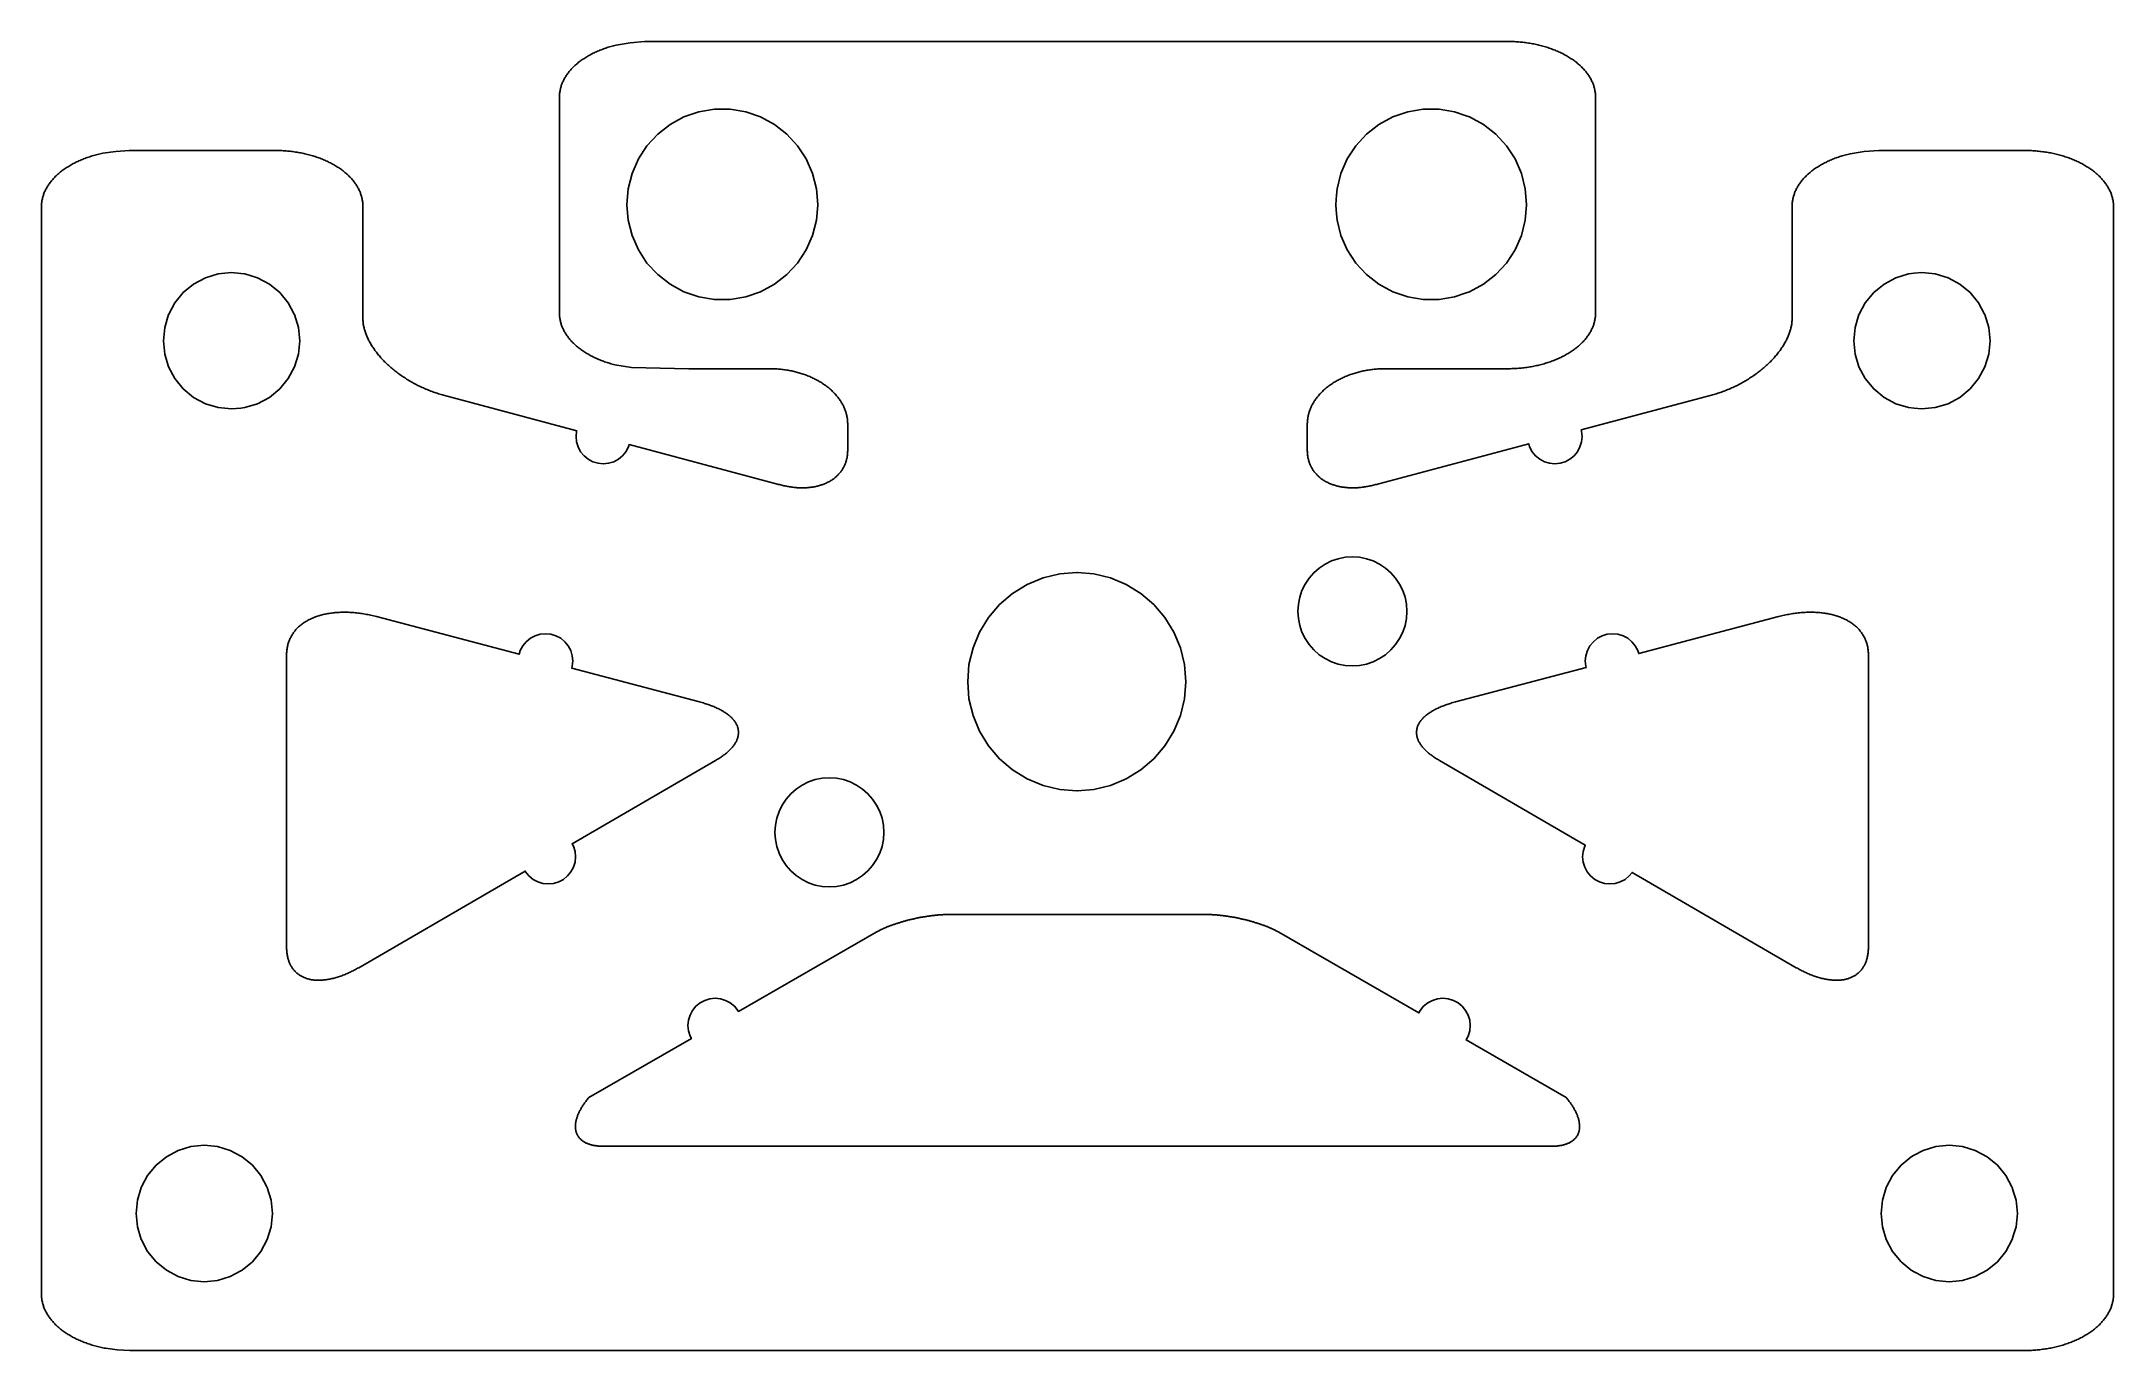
# Model space of a CAD drawing. Header units: millimetres. Extents: x -50.4 to -12.4, y -11.7 to 12.3.
import ezdxf

# ---------------------------------------------------------------- set-up
doc = ezdxf.new("R2010")
doc.units = ezdxf.units.MM
doc.layers.get('0').update_dxf_attribs({"linetype": 'CONTINUOUS'})

msp = doc.modelspace()

# ---------------------------------------------------------------- linework, layer by layer
for points in [[(-39.608, 4.828), (-39.595, 4.87), (-36.903, 4.154), (-36.882, 4.148), (-36.861, 4.142), (-36.84, 4.137), (-36.82, 4.131), (-36.799, 4.126), (-36.778, 4.121), (-36.757, 4.116), (-36.736, 4.112), (-36.716, 4.108), (-36.695, 4.104), (-36.675, 4.1), (-36.654, 4.097), (-36.634, 4.094), (-36.613, 4.091), (-36.593, 4.089), (-36.573, 4.086), (-36.553, 4.084), (-36.532, 4.083), (-36.513, 4.081), (-36.493, 4.08), (-36.473, 4.079), (-36.453, 4.079), (-36.434, 4.078), (-36.414, 4.078), (-36.395, 4.079), (-36.376, 4.079), (-36.357, 4.08), (-36.338, 4.081), (-36.319, 4.082), (-36.3, 4.084), (-36.282, 4.086), (-36.264, 4.088), (-36.245, 4.09), (-36.227, 4.093), (-36.21, 4.096), (-36.192, 4.099), (-36.175, 4.103), (-36.157, 4.107), (-36.14, 4.111), (-36.123, 4.115), (-36.107, 4.12), (-36.09, 4.124), (-36.074, 4.13), (-36.058, 4.135), (-36.042, 4.141), (-36.026, 4.147), (-36.011, 4.153), (-35.996, 4.159), (-35.981, 4.166), (-35.966, 4.173), (-35.951, 4.18), (-35.937, 4.187), (-35.923, 4.195), (-35.909, 4.203), (-35.896, 4.211), (-35.882, 4.219), (-35.869, 4.228), (-35.857, 4.237), (-35.844, 4.246), (-35.832, 4.255), (-35.82, 4.265), (-35.808, 4.275), (-35.797, 4.285), (-35.786, 4.295), (-35.775, 4.306), (-35.764, 4.316), (-35.754, 4.327), (-35.744, 4.338), (-35.734, 4.35), (-35.725, 4.361), (-35.716, 4.373), (-35.707, 4.385), (-35.698, 4.397), (-35.69, 4.41), (-35.682, 4.422), (-35.675, 4.435), (-35.667, 4.448), (-35.66, 4.461), (-35.654, 4.474), (-35.647, 4.488), (-35.641, 4.501), (-35.636, 4.515), (-35.63, 4.529), (-35.625, 4.543), (-35.62, 4.557), (-35.616, 4.572), (-35.612, 4.586), (-35.608, 4.601), (-35.605, 4.616), (-35.601, 4.631), (-35.599, 4.646), (-35.596, 4.661), (-35.594, 4.677), (-35.592, 4.692), (-35.591, 4.708), (-35.59, 4.724), (-35.589, 4.74), (-35.588, 4.756), (-35.588, 4.772), (-35.588, 5.243), (-35.588, 5.259), (-35.589, 5.276), (-35.59, 5.292), (-35.591, 5.308), (-35.593, 5.324), (-35.594, 5.34), (-35.597, 5.356), (-35.6, 5.372), (-35.603, 5.388), (-35.606, 5.404), (-35.61, 5.42), (-35.614, 5.436), (-35.618, 5.452), (-35.623, 5.468), (-35.628, 5.483), (-35.634, 5.499), (-35.64, 5.515), (-35.646, 5.53), (-35.653, 5.546), (-35.659, 5.561), (-35.667, 5.576), (-35.674, 5.592), (-35.682, 5.607), (-35.69, 5.622), (-35.699, 5.637), (-35.708, 5.652), (-35.717, 5.666), (-35.727, 5.681), (-35.737, 5.695), (-35.747, 5.71), (-35.758, 5.724), (-35.768, 5.738), (-35.78, 5.752), (-35.791, 5.766), (-35.803, 5.78), (-35.815, 5.794), (-35.828, 5.807), (-35.84, 5.821), (-35.853, 5.834), (-35.867, 5.847), (-35.88, 5.86), (-35.894, 5.873), (-35.908, 5.885), (-35.923, 5.898), (-35.937, 5.91), (-35.952, 5.922), (-35.968, 5.934), (-35.983, 5.946), (-35.999, 5.958), (-36.015, 5.969), (-36.031, 5.98), (-36.048, 5.991), (-36.065, 6.002), (-36.082, 6.013), (-36.099, 6.023), (-36.117, 6.034), (-36.134, 6.044), (-36.152, 6.054), (-36.17, 6.063), (-36.189, 6.073), (-36.207, 6.082), (-36.226, 6.091), (-36.245, 6.1), (-36.264, 6.109), (-36.284, 6.117), (-36.303, 6.125), (-36.323, 6.133), (-36.343, 6.141), (-36.363, 6.148), (-36.383, 6.156), (-36.404, 6.163), (-36.424, 6.17), (-36.445, 6.176), (-36.466, 6.183), (-36.487, 6.189), (-36.508, 6.195), (-36.529, 6.2), (-36.551, 6.206), (-36.572, 6.211), (-36.594, 6.216), (-36.615, 6.22), (-36.637, 6.225), (-36.659, 6.229), (-36.681, 6.233), (-36.703, 6.237), (-36.726, 6.24), (-36.748, 6.243), (-36.77, 6.246), (-36.792, 6.249), (-36.815, 6.251), (-36.837, 6.253), (-36.86, 6.255), (-36.883, 6.257), (-36.905, 6.258), (-36.928, 6.26), (-36.95, 6.26), (-36.973, 6.261), (-36.996, 6.262), (-37.018, 6.262), (-38.499, 6.262), (-39.552, 6.285), (-39.861, 6.335), (-39.885, 6.341), (-39.908, 6.347), (-39.931, 6.354), (-39.955, 6.361), (-39.978, 6.368), (-40, 6.375), (-40.023, 6.382), (-40.046, 6.39), (-40.068, 6.398), (-40.09, 6.406), (-40.112, 6.415), (-40.133, 6.423), (-40.155, 6.432), (-40.176, 6.441), (-40.197, 6.45), (-40.218, 6.46), (-40.238, 6.47), (-40.258, 6.48), (-40.278, 6.49), (-40.298, 6.5), (-40.317, 6.51), (-40.337, 6.521), (-40.356, 6.532), (-40.374, 6.543), (-40.393, 6.554), (-40.411, 6.566), (-40.429, 6.577), (-40.446, 6.589), (-40.463, 6.601), (-40.48, 6.613), (-40.497, 6.625), (-40.513, 6.638), (-40.529, 6.651), (-40.545, 6.663), (-40.56, 6.676), (-40.575, 6.689), (-40.59, 6.703), (-40.604, 6.716), (-40.618, 6.729), (-40.632, 6.743), (-40.645, 6.757), (-40.658, 6.771), (-40.671, 6.785), (-40.683, 6.799), (-40.695, 6.813), (-40.706, 6.828), (-40.717, 6.842), (-40.728, 6.857), (-40.739, 6.872), (-40.749, 6.887), (-40.758, 6.902), (-40.768, 6.917), (-40.777, 6.932), (-40.785, 6.947), (-40.793, 6.962), (-40.801, 6.978), (-40.809, 6.993), (-40.816, 7.009), (-40.822, 7.024), (-40.829, 7.04), (-40.834, 7.056), (-40.84, 7.071), (-40.845, 7.087), (-40.849, 7.103), (-40.854, 7.119), (-40.858, 7.135), (-40.861, 7.151), (-40.864, 7.167), (-40.867, 7.183), (-40.869, 7.199), (-40.871, 7.215), (-40.872, 7.232), (-40.873, 7.248), (-40.874, 7.264), (-40.874, 7.28), (-40.874, 9.262), (-40.874, 11.243), (-40.874, 11.259), (-40.873, 11.276), (-40.872, 11.292), (-40.871, 11.308), (-40.869, 11.324), (-40.867, 11.34), (-40.864, 11.356), (-40.861, 11.372), (-40.858, 11.388), (-40.854, 11.404), (-40.849, 11.42), (-40.845, 11.436), (-40.84, 11.452), (-40.834, 11.468), (-40.829, 11.483), (-40.822, 11.499), (-40.816, 11.515), (-40.809, 11.53), (-40.801, 11.546), (-40.793, 11.561), (-40.785, 11.576), (-40.777, 11.592), (-40.768, 11.607), (-40.758, 11.622), (-40.749, 11.637), (-40.739, 11.652), (-40.728, 11.666), (-40.717, 11.681), (-40.706, 11.695), (-40.695, 11.71), (-40.683, 11.724), (-40.671, 11.738), (-40.658, 11.752), (-40.645, 11.766), (-40.632, 11.78), (-40.618, 11.794), (-40.604, 11.807), (-40.59, 11.821), (-40.575, 11.834), (-40.56, 11.847), (-40.545, 11.86), (-40.529, 11.873), (-40.513, 11.885), (-40.497, 11.898), (-40.48, 11.91), (-40.463, 11.922), (-40.446, 11.934), (-40.429, 11.946), (-40.411, 11.958), (-40.393, 11.969), (-40.374, 11.98), (-40.356, 11.991), (-40.337, 12.002), (-40.317, 12.013), (-40.298, 12.023), (-40.278, 12.034), (-40.258, 12.044), (-40.238, 12.054), (-40.218, 12.063), (-40.197, 12.073), (-40.176, 12.082), (-40.155, 12.091), (-40.133, 12.1), (-40.112, 12.109), (-40.09, 12.117), (-40.068, 12.125), (-40.046, 12.133), (-40.023, 12.141), (-40, 12.148), (-39.978, 12.156), (-39.955, 12.163), (-39.931, 12.17), (-39.908, 12.176), (-39.885, 12.183), (-39.861, 12.189), (-39.837, 12.195), (-39.578, 12.238), (-39.313, 12.261), (-39.287, 12.262), (-39.262, 12.262), (-38.499, 12.262), (-36.124, 12.262), (-33.749, 12.262), (-31.374, 12.262), (-28.999, 12.262), (-26.624, 12.262), (-24.249, 12.262), (-23.486, 12.262), (-23.461, 12.262), (-23.435, 12.261), (-23.41, 12.26), (-23.384, 12.26), (-23.359, 12.258), (-23.333, 12.257), (-23.308, 12.255), (-23.282, 12.253), (-23.257, 12.251), (-23.232, 12.249), (-23.206, 12.246), (-23.181, 12.243), (-23.156, 12.24), (-23.131, 12.237), (-23.106, 12.233), (-23.081, 12.229), (-23.057, 12.225), (-23.032, 12.22), (-23.008, 12.216), (-22.983, 12.211), (-22.959, 12.206), (-22.935, 12.2), (-22.911, 12.195), (-22.887, 12.189), (-22.863, 12.183), (-22.84, 12.176), (-22.817, 12.17), (-22.793, 12.163), (-22.77, 12.156), (-22.748, 12.148), (-22.725, 12.141), (-22.702, 12.133), (-22.68, 12.125), (-22.658, 12.117), (-22.636, 12.109), (-22.615, 12.1), (-22.593, 12.091), (-22.572, 12.082), (-22.551, 12.073), (-22.53, 12.063), (-22.51, 12.054), (-22.49, 12.044), (-22.47, 12.034), (-22.45, 12.023), (-22.431, 12.013), (-22.411, 12.002), (-22.392, 11.991), (-22.374, 11.98), (-22.355, 11.969), (-22.337, 11.958), (-22.319, 11.946), (-22.302, 11.934), (-22.285, 11.922), (-22.268, 11.91), (-22.251, 11.898), (-22.235, 11.885), (-22.219, 11.873), (-22.203, 11.86), (-22.188, 11.847), (-22.173, 11.834), (-22.158, 11.821), (-22.144, 11.807), (-22.13, 11.794), (-22.116, 11.78), (-22.103, 11.766), (-22.09, 11.752), (-22.077, 11.738), (-22.065, 11.724), (-22.053, 11.71), (-22.042, 11.695), (-22.031, 11.681), (-22.02, 11.666), (-22.009, 11.652), (-21.999, 11.637), (-21.989, 11.622), (-21.98, 11.607), (-21.971, 11.592), (-21.963, 11.576), (-21.954, 11.561), (-21.947, 11.546), (-21.939, 11.53), (-21.932, 11.515), (-21.926, 11.499), (-21.919, 11.483), (-21.914, 11.468), (-21.908, 11.452), (-21.903, 11.436), (-21.898, 11.42), (-21.894, 11.404), (-21.89, 11.388), (-21.887, 11.372), (-21.884, 11.356), (-21.881, 11.34), (-21.879, 11.324), (-21.877, 11.308), (-21.876, 11.292), (-21.875, 11.276), (-21.874, 11.259), (-21.874, 11.243), (-21.874, 9.262), (-21.874, 7.28), (-21.874, 7.264), (-21.875, 7.248), (-21.876, 7.232), (-21.877, 7.215), (-21.879, 7.199), (-21.881, 7.183), (-21.884, 7.167), (-21.887, 7.151), (-21.89, 7.135), (-21.894, 7.119), (-21.898, 7.103), (-21.903, 7.087), (-21.908, 7.071), (-21.914, 7.056), (-21.919, 7.04), (-21.926, 7.024), (-21.932, 7.009), (-21.939, 6.993), (-21.947, 6.978), (-21.954, 6.962), (-21.963, 6.947), (-21.971, 6.932), (-21.98, 6.917), (-21.989, 6.902), (-21.999, 6.887), (-22.009, 6.872), (-22.02, 6.857), (-22.031, 6.842), (-22.042, 6.828), (-22.053, 6.813), (-22.065, 6.799), (-22.077, 6.785), (-22.09, 6.771), (-22.103, 6.757), (-22.116, 6.743), (-22.13, 6.729), (-22.144, 6.716), (-22.158, 6.703), (-22.173, 6.689), (-22.188, 6.676), (-22.203, 6.663), (-22.219, 6.651), (-22.235, 6.638), (-22.251, 6.625), (-22.268, 6.613), (-22.285, 6.601), (-22.302, 6.589), (-22.319, 6.577), (-22.337, 6.566), (-22.355, 6.554), (-22.374, 6.543), (-22.392, 6.532), (-22.411, 6.521), (-22.431, 6.51), (-22.45, 6.5), (-22.47, 6.49), (-22.49, 6.48), (-22.51, 6.47), (-22.53, 6.46), (-22.551, 6.45), (-22.572, 6.441), (-22.593, 6.432), (-22.615, 6.423), (-22.636, 6.415), (-22.658, 6.406), (-22.68, 6.398), (-22.702, 6.39), (-22.725, 6.382), (-22.748, 6.375), (-22.77, 6.368), (-22.793, 6.361), (-22.817, 6.354), (-22.84, 6.347), (-22.863, 6.341), (-22.887, 6.335), (-22.911, 6.329), (-22.935, 6.323), (-22.959, 6.318), (-22.983, 6.312), (-23.008, 6.308), (-23.032, 6.303), (-23.057, 6.298), (-23.081, 6.294), (-23.106, 6.29), (-23.131, 6.287), (-23.156, 6.283), (-23.181, 6.28), (-23.206, 6.277), (-23.232, 6.274), (-23.257, 6.272), (-23.282, 6.27), (-23.308, 6.268), (-23.333, 6.266), (-23.359, 6.265), (-23.384, 6.264), (-23.41, 6.263), (-23.435, 6.262), (-23.461, 6.262), (-23.486, 6.262), (-24.249, 6.262), (-25.729, 6.262), (-25.752, 6.262), (-25.775, 6.261), (-25.798, 6.26), (-25.82, 6.26), (-25.843, 6.258), (-25.865, 6.257), (-25.888, 6.255), (-25.911, 6.253), (-25.933, 6.251), (-25.956, 6.249), (-25.978, 6.246), (-26, 6.243), (-26.022, 6.24), (-26.045, 6.237), (-26.067, 6.233), (-26.089, 6.229), (-26.111, 6.225), (-26.133, 6.22), (-26.154, 6.216), (-26.176, 6.211), (-26.197, 6.206), (-26.219, 6.2), (-26.24, 6.195), (-26.261, 6.189), (-26.282, 6.183), (-26.303, 6.176), (-26.324, 6.17), (-26.344, 6.163), (-26.365, 6.156), (-26.385, 6.148), (-26.405, 6.141), (-26.425, 6.133), (-26.445, 6.125), (-26.464, 6.117), (-26.484, 6.109), (-26.503, 6.1), (-26.522, 6.091), (-26.541, 6.082), (-26.559, 6.073), (-26.578, 6.063), (-26.596, 6.054), (-26.614, 6.044), (-26.631, 6.034), (-26.649, 6.023), (-26.666, 6.013), (-26.683, 6.002), (-26.7, 5.991), (-26.717, 5.98), (-26.733, 5.969), (-26.749, 5.958), (-26.765, 5.946), (-26.78, 5.934), (-26.796, 5.922), (-26.811, 5.91), (-26.825, 5.898), (-26.84, 5.885), (-26.854, 5.873), (-26.868, 5.86), (-26.881, 5.847), (-26.895, 5.834), (-26.908, 5.821), (-26.92, 5.807), (-26.933, 5.794), (-26.945, 5.78), (-26.957, 5.766), (-26.968, 5.752), (-26.98, 5.738), (-26.99, 5.724), (-27.001, 5.71), (-27.011, 5.695), (-27.021, 5.681), (-27.031, 5.666), (-27.04, 5.652), (-27.049, 5.637), (-27.058, 5.622), (-27.066, 5.607), (-27.074, 5.592), (-27.081, 5.576), (-27.089, 5.561), (-27.095, 5.546), (-27.102, 5.53), (-27.108, 5.515), (-27.114, 5.499), (-27.12, 5.483), (-27.125, 5.468), (-27.13, 5.452), (-27.134, 5.436), (-27.138, 5.42), (-27.142, 5.404), (-27.145, 5.388), (-27.148, 5.372), (-27.151, 5.356), (-27.153, 5.34), (-27.155, 5.324), (-27.157, 5.308), (-27.158, 5.292), (-27.159, 5.276), (-27.16, 5.259), (-27.16, 5.243), (-27.16, 4.772), (-27.16, 4.756), (-27.159, 4.74), (-27.158, 4.724), (-27.157, 4.708), (-27.156, 4.692), (-27.154, 4.677), (-27.152, 4.661), (-27.149, 4.646), (-27.147, 4.631), (-27.143, 4.616), (-27.14, 4.601), (-27.136, 4.586), (-27.132, 4.572), (-27.128, 4.557), (-27.123, 4.543), (-27.118, 4.529), (-27.112, 4.515), (-27.107, 4.501), (-27.101, 4.488), (-27.094, 4.474), (-27.088, 4.461), (-27.081, 4.448), (-27.073, 4.435), (-27.066, 4.422), (-27.058, 4.41), (-27.05, 4.397), (-27.041, 4.385), (-27.032, 4.373), (-27.023, 4.361), (-27.014, 4.35), (-27.004, 4.338), (-26.994, 4.327), (-26.984, 4.316), (-26.973, 4.306), (-26.962, 4.295), (-26.951, 4.285), (-26.94, 4.275), (-26.928, 4.265), (-26.916, 4.255), (-26.904, 4.246), (-26.891, 4.237), (-26.879, 4.228), (-26.866, 4.219), (-26.852, 4.211), (-26.839, 4.203), (-26.825, 4.195), (-26.811, 4.187), (-26.797, 4.18), (-26.782, 4.173), (-26.767, 4.166), (-26.752, 4.159), (-26.737, 4.153), (-26.722, 4.147), (-26.706, 4.141), (-26.69, 4.135), (-26.674, 4.13), (-26.658, 4.124), (-26.641, 4.12), (-26.625, 4.115), (-26.608, 4.111), (-26.591, 4.107), (-26.573, 4.103), (-26.556, 4.099), (-26.538, 4.096), (-26.52, 4.093), (-26.503, 4.09), (-26.484, 4.088), (-26.466, 4.086), (-26.448, 4.084), (-26.429, 4.082), (-26.41, 4.081), (-26.391, 4.08), (-26.372, 4.079), (-26.353, 4.079), (-26.334, 4.078), (-26.314, 4.078), (-26.295, 4.079), (-26.275, 4.079), (-26.255, 4.08), (-26.235, 4.081), (-26.215, 4.083), (-26.195, 4.084), (-26.175, 4.086), (-26.155, 4.089), (-26.135, 4.091), (-26.114, 4.094), (-26.094, 4.097), (-26.073, 4.1), (-26.053, 4.104), (-26.032, 4.108), (-26.011, 4.112), (-25.991, 4.116), (-25.97, 4.121), (-25.949, 4.126), (-25.928, 4.131), (-25.908, 4.137), (-25.887, 4.142), (-25.866, 4.148), (-25.845, 4.154), (-23.1, 4.885), (-23.082, 4.828), (-23.036, 4.741), (-22.974, 4.665), (-22.898, 4.603), (-22.812, 4.557), (-22.718, 4.529), (-22.62, 4.519), (-22.523, 4.529), (-22.429, 4.557), (-22.343, 4.603), (-22.267, 4.665), (-22.205, 4.741), (-22.159, 4.828), (-22.13, 4.921), (-22.12, 5.019), (-22.13, 5.116), (-22.137, 5.141), (-19.75, 5.776), (-19.727, 5.782), (-19.703, 5.789), (-19.68, 5.796), (-19.656, 5.803), (-19.633, 5.811), (-19.609, 5.818), (-19.586, 5.826), (-19.563, 5.834), (-19.539, 5.843), (-19.516, 5.852), (-19.493, 5.861), (-19.47, 5.87), (-19.447, 5.879), (-19.424, 5.889), (-19.401, 5.899), (-19.378, 5.909), (-19.355, 5.919), (-19.333, 5.93), (-19.31, 5.941), (-19.288, 5.951), (-19.265, 5.963), (-19.243, 5.974), (-19.221, 5.986), (-19.199, 5.998), (-19.178, 6.01), (-19.156, 6.022), (-19.134, 6.034), (-19.113, 6.047), (-19.092, 6.06), (-19.071, 6.072), (-19.05, 6.086), (-19.03, 6.099), (-19.009, 6.112), (-18.989, 6.126), (-18.969, 6.14), (-18.949, 6.154), (-18.929, 6.168), (-18.91, 6.182), (-18.89, 6.197), (-18.871, 6.212), (-18.853, 6.226), (-18.834, 6.241), (-18.816, 6.256), (-18.797, 6.272), (-18.78, 6.287), (-18.762, 6.302), (-18.745, 6.318), (-18.727, 6.334), (-18.71, 6.349), (-18.694, 6.365), (-18.677, 6.381), (-18.661, 6.397), (-18.646, 6.414), (-18.63, 6.43), (-18.615, 6.446), (-18.6, 6.463), (-18.585, 6.48), (-18.571, 6.496), (-18.557, 6.513), (-18.543, 6.53), (-18.529, 6.547), (-18.516, 6.564), (-18.503, 6.581), (-18.491, 6.598), (-18.478, 6.615), (-18.467, 6.632), (-18.455, 6.649), (-18.444, 6.666), (-18.433, 6.684), (-18.422, 6.701), (-18.412, 6.718), (-18.402, 6.736), (-18.392, 6.753), (-18.383, 6.77), (-18.374, 6.788), (-18.366, 6.805), (-18.357, 6.822), (-18.35, 6.84), (-18.342, 6.857), (-18.335, 6.874), (-18.328, 6.892), (-18.322, 6.909), (-18.316, 6.926), (-18.31, 6.943), (-18.304, 6.961), (-18.299, 6.978), (-18.295, 6.995), (-18.291, 7.012), (-18.287, 7.029), (-18.283, 7.046), (-18.28, 7.063), (-18.277, 7.08), (-18.275, 7.096), (-18.273, 7.113), (-18.271, 7.129), (-18.27, 7.146), (-18.269, 7.162), (-18.268, 7.179), (-18.268, 7.195), (-18.268, 9.245), (-18.268, 9.261), (-18.267, 9.277), (-18.266, 9.293), (-18.265, 9.309), (-18.263, 9.325), (-18.261, 9.342), (-18.258, 9.358), (-18.255, 9.374), (-18.252, 9.39), (-18.248, 9.406), (-18.244, 9.422), (-18.239, 9.437), (-18.234, 9.453), (-18.228, 9.469), (-18.223, 9.485), (-18.216, 9.501), (-18.21, 9.516), (-18.203, 9.532), (-18.195, 9.547), (-18.187, 9.563), (-18.179, 9.578), (-18.171, 9.593), (-18.162, 9.608), (-18.152, 9.623), (-18.143, 9.638), (-18.133, 9.653), (-18.122, 9.668), (-18.111, 9.682), (-18.1, 9.697), (-18.089, 9.711), (-18.077, 9.726), (-18.065, 9.74), (-18.052, 9.754), (-18.039, 9.768), (-18.026, 9.782), (-18.012, 9.795), (-17.998, 9.809), (-17.984, 9.822), (-17.969, 9.835), (-17.954, 9.849), (-17.939, 9.861), (-17.923, 9.874), (-17.907, 9.887), (-17.891, 9.899), (-17.874, 9.912), (-17.857, 9.924), (-17.84, 9.936), (-17.823, 9.948), (-17.805, 9.959), (-17.787, 9.971), (-17.768, 9.982), (-17.75, 9.993), (-17.731, 10.004), (-17.711, 10.014), (-17.692, 10.025), (-17.672, 10.035), (-17.652, 10.045), (-17.632, 10.055), (-17.612, 10.065), (-17.591, 10.074), (-17.57, 10.084), (-17.549, 10.093), (-17.527, 10.101), (-17.506, 10.11), (-17.484, 10.119), (-17.462, 10.127), (-17.44, 10.135), (-17.417, 10.142), (-17.394, 10.15), (-17.372, 10.157), (-17.349, 10.164), (-17.325, 10.171), (-17.302, 10.178), (-17.279, 10.184), (-17.255, 10.19), (-17.231, 10.196), (-17.207, 10.202), (-16.947, 10.242), (-16.681, 10.263), (-16.656, 10.263), (-16.028, 10.263), (-14.207, 10.263), (-14.009, 10.263), (-13.983, 10.263), (-13.957, 10.263), (-13.931, 10.262), (-13.905, 10.261), (-13.88, 10.26), (-13.854, 10.258), (-13.828, 10.257), (-13.802, 10.255), (-13.776, 10.253), (-13.751, 10.25), (-13.725, 10.247), (-13.7, 10.244), (-13.674, 10.241), (-13.649, 10.238), (-13.624, 10.234), (-13.599, 10.23), (-13.573, 10.226), (-13.548, 10.221), (-13.524, 10.217), (-13.499, 10.212), (-13.474, 10.206), (-13.45, 10.201), (-13.426, 10.195), (-13.401, 10.189), (-13.377, 10.183), (-13.354, 10.176), (-13.33, 10.17), (-13.306, 10.163), (-13.283, 10.156), (-13.26, 10.148), (-13.237, 10.141), (-13.214, 10.133), (-13.192, 10.125), (-13.169, 10.116), (-13.147, 10.108), (-13.125, 10.099), (-13.103, 10.09), (-13.082, 10.081), (-13.061, 10.072), (-13.04, 10.062), (-13.019, 10.052), (-12.998, 10.042), (-12.978, 10.032), (-12.958, 10.022), (-12.938, 10.011), (-12.919, 10), (-12.9, 9.989), (-12.881, 9.978), (-12.862, 9.966), (-12.844, 9.955), (-12.826, 9.943), (-12.808, 9.931), (-12.791, 9.919), (-12.773, 9.907), (-12.757, 9.894), (-12.74, 9.882), (-12.724, 9.869), (-12.708, 9.856), (-12.692, 9.843), (-12.677, 9.829), (-12.662, 9.816), (-12.648, 9.802), (-12.634, 9.789), (-12.62, 9.775), (-12.606, 9.761), (-12.593, 9.747), (-12.58, 9.732), (-12.568, 9.718), (-12.556, 9.704), (-12.544, 9.689), (-12.533, 9.674), (-12.522, 9.659), (-12.511, 9.644), (-12.501, 9.629), (-12.491, 9.614), (-12.482, 9.599), (-12.473, 9.584), (-12.464, 9.568), (-12.456, 9.553), (-12.448, 9.537), (-12.44, 9.521), (-12.433, 9.506), (-12.426, 9.49), (-12.42, 9.474), (-12.414, 9.458), (-12.409, 9.442), (-12.404, 9.426), (-12.399, 9.41), (-12.395, 9.394), (-12.391, 9.377), (-12.387, 9.361), (-12.384, 9.345), (-12.381, 9.329), (-12.379, 9.312), (-12.377, 9.296), (-12.376, 9.28), (-12.375, 9.263), (-12.374, 9.247), (-12.374, 9.23), (-12.374, 7.263), (-12.374, 1.776), (-12.374, 0.712), (-12.374, -1.616), (-12.374, -4.615), (-12.374, -6.396), (-12.374, -8.738), (-12.374, -10.706), (-12.374, -10.722), (-12.375, -10.738), (-12.376, -10.755), (-12.377, -10.771), (-12.379, -10.787), (-12.381, -10.804), (-12.384, -10.82), (-12.387, -10.836), (-12.391, -10.853), (-12.395, -10.869), (-12.399, -10.885), (-12.404, -10.901), (-12.409, -10.917), (-12.414, -10.933), (-12.42, -10.949), (-12.426, -10.965), (-12.433, -10.981), (-12.44, -10.997), (-12.448, -11.012), (-12.456, -11.028), (-12.464, -11.043), (-12.473, -11.059), (-12.482, -11.074), (-12.491, -11.089), (-12.501, -11.105), (-12.511, -11.12), (-12.522, -11.135), (-12.533, -11.149), (-12.544, -11.164), (-12.556, -11.179), (-12.568, -11.193), (-12.58, -11.208), (-12.593, -11.222), (-12.606, -11.236), (-12.62, -11.25), (-12.634, -11.264), (-12.648, -11.278), (-12.662, -11.291), (-12.677, -11.305), (-12.692, -11.318), (-12.708, -11.331), (-12.724, -11.344), (-12.74, -11.357), (-12.757, -11.369), (-12.773, -11.382), (-12.791, -11.394), (-12.808, -11.406), (-12.826, -11.418), (-12.844, -11.43), (-12.862, -11.442), (-12.881, -11.453), (-12.9, -11.464), (-12.919, -11.475), (-12.938, -11.486), (-12.958, -11.497), (-12.978, -11.507), (-12.998, -11.517), (-13.019, -11.527), (-13.04, -11.537), (-13.061, -11.547), (-13.082, -11.556), (-13.103, -11.565), (-13.125, -11.574), (-13.147, -11.583), (-13.169, -11.592), (-13.192, -11.6), (-13.214, -11.608), (-13.237, -11.616), (-13.26, -11.624), (-13.283, -11.631), (-13.306, -11.638), (-13.33, -11.645), (-13.354, -11.652), (-13.377, -11.658), (-13.401, -11.664), (-13.426, -11.67), (-13.45, -11.676), (-13.474, -11.682), (-13.499, -11.687), (-13.524, -11.692), (-13.548, -11.697), (-13.573, -11.701), (-13.599, -11.705), (-13.624, -11.709), (-13.649, -11.713), (-13.674, -11.716), (-13.7, -11.72), (-13.725, -11.723), (-13.751, -11.725), (-13.776, -11.728), (-13.802, -11.73), (-13.828, -11.732), (-13.854, -11.734), (-13.88, -11.735), (-13.905, -11.736), (-13.931, -11.737), (-13.957, -11.738), (-13.983, -11.738), (-14.009, -11.738), (-14.207, -11.738), (-16.028, -11.738), (-18.585, -11.738), (-21.874, -11.738), (-24.249, -11.738), (-26.624, -11.738), (-28.999, -11.738), (-31.374, -11.738), (-33.749, -11.738), (-36.124, -11.738), (-38.499, -11.738), (-40.874, -11.738), (-44.163, -11.738), (-46.72, -11.738), (-48.541, -11.738), (-48.752, -11.738), (-48.984, -11.724), (-49.199, -11.697), (-49.224, -11.692), (-49.249, -11.687), (-49.274, -11.682), (-49.298, -11.676), (-49.322, -11.67), (-49.347, -11.664), (-49.371, -11.658), (-49.394, -11.652), (-49.418, -11.645), (-49.442, -11.638), (-49.465, -11.631), (-49.488, -11.624), (-49.511, -11.616), (-49.534, -11.608), (-49.556, -11.6), (-49.579, -11.592), (-49.601, -11.583), (-49.623, -11.574), (-49.645, -11.565), (-49.666, -11.556), (-49.687, -11.547), (-49.708, -11.537), (-49.729, -11.527), (-49.75, -11.517), (-49.77, -11.507), (-49.79, -11.497), (-49.81, -11.486), (-49.829, -11.475), (-49.848, -11.464), (-49.867, -11.453), (-49.886, -11.442), (-49.904, -11.43), (-49.922, -11.418), (-49.94, -11.406), (-49.957, -11.394), (-49.975, -11.382), (-49.991, -11.369), (-50.008, -11.357), (-50.024, -11.344), (-50.04, -11.331), (-50.056, -11.318), (-50.071, -11.305), (-50.086, -11.291), (-50.1, -11.278), (-50.114, -11.264), (-50.128, -11.25), (-50.142, -11.236), (-50.155, -11.222), (-50.168, -11.208), (-50.18, -11.193), (-50.192, -11.179), (-50.204, -11.164), (-50.215, -11.149), (-50.226, -11.135), (-50.237, -11.12), (-50.247, -11.105), (-50.257, -11.089), (-50.266, -11.074), (-50.275, -11.059), (-50.284, -11.043), (-50.292, -11.028), (-50.3, -11.012), (-50.308, -10.997), (-50.315, -10.981), (-50.322, -10.965), (-50.328, -10.949), (-50.334, -10.933), (-50.339, -10.917), (-50.344, -10.901), (-50.349, -10.885), (-50.353, -10.869), (-50.357, -10.853), (-50.361, -10.836), (-50.364, -10.82), (-50.367, -10.804), (-50.369, -10.787), (-50.371, -10.771), (-50.372, -10.755), (-50.373, -10.738), (-50.374, -10.722), (-50.374, -10.706), (-50.374, -8.738), (-50.374, -6.147), (-50.374, -4.615), (-50.374, -1.616), (-50.374, 0.712), (-50.374, 1.776), (-50.374, 7.263), (-50.374, 9.23), (-50.374, 9.247), (-50.373, 9.263), (-50.372, 9.28), (-50.371, 9.296), (-50.369, 9.312), (-50.367, 9.329), (-50.364, 9.345), (-50.361, 9.361), (-50.357, 9.377), (-50.353, 9.394), (-50.349, 9.41), (-50.344, 9.426), (-50.339, 9.442), (-50.334, 9.458), (-50.328, 9.474), (-50.322, 9.49), (-50.315, 9.506), (-50.308, 9.521), (-50.3, 9.537), (-50.292, 9.553), (-50.284, 9.568), (-50.275, 9.584), (-50.266, 9.599), (-50.257, 9.614), (-50.247, 9.629), (-50.237, 9.644), (-50.226, 9.659), (-50.215, 9.674), (-50.204, 9.689), (-50.192, 9.704), (-50.18, 9.718), (-50.168, 9.732), (-50.155, 9.747), (-50.142, 9.761), (-50.128, 9.775), (-50.114, 9.789), (-50.1, 9.802), (-50.086, 9.816), (-50.071, 9.829), (-50.056, 9.843), (-50.04, 9.856), (-50.024, 9.869), (-50.008, 9.882), (-49.991, 9.894), (-49.975, 9.907), (-49.957, 9.919), (-49.94, 9.931), (-49.922, 9.943), (-49.904, 9.955), (-49.886, 9.966), (-49.867, 9.978), (-49.848, 9.989), (-49.829, 10), (-49.81, 10.011), (-49.79, 10.022), (-49.77, 10.032), (-49.75, 10.042), (-49.729, 10.052), (-49.708, 10.062), (-49.687, 10.072), (-49.666, 10.081), (-49.645, 10.09), (-49.623, 10.099), (-49.601, 10.108), (-49.579, 10.116), (-49.556, 10.125), (-49.534, 10.133), (-49.511, 10.141), (-49.488, 10.148), (-49.465, 10.156), (-49.442, 10.163), (-49.418, 10.17), (-49.394, 10.176), (-49.371, 10.183), (-49.347, 10.189), (-49.322, 10.195), (-49.298, 10.201), (-49.274, 10.206), (-49.249, 10.212), (-49.009, 10.245), (-48.765, 10.263), (-48.739, 10.263), (-48.541, 10.263), (-46.72, 10.263), (-46.092, 10.263), (-46.067, 10.263), (-46.041, 10.263), (-46.016, 10.262), (-45.99, 10.261), (-45.965, 10.26), (-45.939, 10.259), (-45.914, 10.257), (-45.888, 10.255), (-45.863, 10.253), (-45.838, 10.25), (-45.812, 10.248), (-45.787, 10.245), (-45.762, 10.242), (-45.737, 10.238), (-45.712, 10.234), (-45.687, 10.23), (-45.663, 10.226), (-45.638, 10.222), (-45.614, 10.217), (-45.589, 10.212), (-45.565, 10.207), (-45.541, 10.202), (-45.517, 10.196), (-45.493, 10.19), (-45.469, 10.184), (-45.446, 10.178), (-45.423, 10.171), (-45.399, 10.164), (-45.376, 10.157), (-45.354, 10.15), (-45.331, 10.142), (-45.308, 10.135), (-45.286, 10.127), (-45.264, 10.119), (-45.242, 10.11), (-45.221, 10.101), (-45.199, 10.093), (-45.178, 10.084), (-45.157, 10.074), (-45.136, 10.065), (-45.116, 10.055), (-45.096, 10.045), (-45.076, 10.035), (-45.056, 10.025), (-45.036, 10.014), (-45.017, 10.004), (-44.998, 9.993), (-44.98, 9.982), (-44.961, 9.971), (-44.943, 9.959), (-44.925, 9.948), (-44.908, 9.936), (-44.891, 9.924), (-44.874, 9.912), (-44.857, 9.899), (-44.841, 9.887), (-44.825, 9.874), (-44.809, 9.861), (-44.794, 9.849), (-44.779, 9.835), (-44.764, 9.822), (-44.75, 9.809), (-44.736, 9.795), (-44.722, 9.782), (-44.709, 9.768), (-44.696, 9.754), (-44.683, 9.74), (-44.671, 9.726), (-44.659, 9.711), (-44.648, 9.697), (-44.637, 9.682), (-44.626, 9.668), (-44.615, 9.653), (-44.605, 9.638), (-44.595, 9.623), (-44.586, 9.608), (-44.577, 9.593), (-44.569, 9.578), (-44.56, 9.563), (-44.553, 9.547), (-44.545, 9.532), (-44.538, 9.516), (-44.532, 9.501), (-44.525, 9.485), (-44.52, 9.469), (-44.514, 9.453), (-44.509, 9.437), (-44.504, 9.422), (-44.5, 9.406), (-44.496, 9.39), (-44.493, 9.374), (-44.49, 9.358), (-44.487, 9.342), (-44.485, 9.325), (-44.483, 9.309), (-44.482, 9.293), (-44.481, 9.277), (-44.48, 9.261), (-44.48, 9.245), (-44.48, 7.195), (-44.48, 7.179), (-44.479, 7.162), (-44.478, 7.146), (-44.477, 7.129), (-44.475, 7.113), (-44.473, 7.096), (-44.471, 7.08), (-44.468, 7.063), (-44.465, 7.046), (-44.461, 7.029), (-44.457, 7.012), (-44.453, 6.995), (-44.449, 6.978), (-44.444, 6.961), (-44.438, 6.943), (-44.432, 6.926), (-44.426, 6.909), (-44.42, 6.892), (-44.413, 6.874), (-44.406, 6.857), (-44.398, 6.84), (-44.391, 6.822), (-44.382, 6.805), (-44.374, 6.788), (-44.365, 6.77), (-44.356, 6.753), (-44.346, 6.736), (-44.336, 6.718), (-44.326, 6.701), (-44.315, 6.684), (-44.304, 6.666), (-44.293, 6.649), (-44.281, 6.632), (-44.269, 6.615), (-44.257, 6.598), (-44.245, 6.581), (-44.232, 6.564), (-44.219, 6.547), (-44.205, 6.53), (-44.191, 6.513), (-44.177, 6.496), (-44.163, 6.48), (-44.148, 6.463), (-44.133, 6.446), (-44.118, 6.43), (-44.102, 6.414), (-44.087, 6.397), (-44.071, 6.381), (-44.054, 6.365), (-44.038, 6.349), (-44.021, 6.334), (-44.003, 6.318), (-43.986, 6.302), (-43.968, 6.287), (-43.951, 6.272), (-43.932, 6.256), (-43.914, 6.241), (-43.895, 6.226), (-43.877, 6.212), (-43.858, 6.197), (-43.838, 6.182), (-43.819, 6.168), (-43.799, 6.154), (-43.779, 6.14), (-43.759, 6.126), (-43.739, 6.112), (-43.718, 6.099), (-43.698, 6.086), (-43.677, 6.072), (-43.656, 6.06), (-43.635, 6.047), (-43.614, 6.034), (-43.592, 6.022), (-43.57, 6.01), (-43.549, 5.998), (-43.527, 5.986), (-43.505, 5.974), (-43.483, 5.963), (-43.46, 5.951), (-43.438, 5.941), (-43.415, 5.93), (-43.393, 5.919), (-43.37, 5.909), (-43.347, 5.899), (-43.324, 5.889), (-43.301, 5.879), (-43.278, 5.87), (-43.255, 5.861), (-43.232, 5.852), (-43.209, 5.843), (-43.185, 5.834), (-43.162, 5.826), (-43.139, 5.818), (-43.115, 5.811), (-43.092, 5.803), (-43.068, 5.796), (-43.045, 5.789), (-43.021, 5.782), (-42.998, 5.776), (-40.557, 5.126), (-40.56, 5.116), (-40.57, 5.019), (-40.56, 4.921), (-40.532, 4.828), (-40.486, 4.741), (-40.423, 4.665), (-40.348, 4.603), (-40.261, 4.557), (-40.167, 4.529), (-40.07, 4.519), (-39.972, 4.529), (-39.879, 4.557), (-39.792, 4.603), (-39.716, 4.665), (-39.654, 4.741)], [(-39.427, 10.107), (-39.269, 10.349), (-39.073, 10.562), (-38.845, 10.739), (-38.591, 10.877), (-38.499, 10.909), (-38.318, 10.971), (-38.033, 11.018), (-37.744, 11.018), (-37.459, 10.971), (-37.185, 10.877), (-36.931, 10.739), (-36.703, 10.562), (-36.507, 10.349), (-36.349, 10.107), (-36.233, 9.843), (-36.162, 9.562), (-36.138, 9.274), (-36.139, 9.262), (-36.162, 8.986), (-36.233, 8.706), (-36.349, 8.441), (-36.507, 8.199), (-36.703, 7.987), (-36.931, 7.809), (-37.185, 7.672), (-37.459, 7.578), (-37.744, 7.53), (-38.033, 7.53), (-38.318, 7.578), (-38.499, 7.64), (-38.591, 7.672), (-38.845, 7.809), (-39.073, 7.987), (-39.269, 8.199), (-39.427, 8.441), (-39.543, 8.706), (-39.614, 8.986), (-39.637, 9.262), (-39.638, 9.274), (-39.614, 9.562), (-39.543, 9.843)], [(-26.543, 9.843), (-26.427, 10.107), (-26.269, 10.349), (-26.073, 10.562), (-25.845, 10.739), (-25.591, 10.877), (-25.318, 10.971), (-25.033, 11.018), (-24.744, 11.018), (-24.459, 10.971), (-24.249, 10.899), (-24.185, 10.877), (-23.931, 10.739), (-23.703, 10.562), (-23.507, 10.349), (-23.349, 10.107), (-23.233, 9.843), (-23.162, 9.562), (-23.138, 9.274), (-23.139, 9.262), (-23.162, 8.986), (-23.233, 8.706), (-23.349, 8.441), (-23.507, 8.199), (-23.703, 7.987), (-23.931, 7.809), (-24.185, 7.672), (-24.249, 7.65), (-24.459, 7.578), (-24.744, 7.53), (-25.033, 7.53), (-25.318, 7.578), (-25.591, 7.672), (-25.845, 7.809), (-26.073, 7.987), (-26.269, 8.199), (-26.427, 8.441), (-26.543, 8.706), (-26.614, 8.986), (-26.624, 9.104), (-26.637, 9.262), (-26.638, 9.274), (-26.624, 9.445), (-26.614, 9.562)], [(-46.41, 5.619), (-46.194, 5.735), (-46.004, 5.89), (-45.849, 6.08), (-45.733, 6.296), (-45.662, 6.53), (-45.638, 6.774), (-45.662, 7.018), (-45.733, 7.253), (-45.739, 7.263), (-45.849, 7.469), (-46.004, 7.658), (-46.194, 7.814), (-46.41, 7.929), (-46.644, 8), (-46.72, 8.008), (-46.888, 8.024), (-47.132, 8), (-47.366, 7.929), (-47.583, 7.814), (-47.772, 7.658), (-47.927, 7.469), (-48.037, 7.263), (-48.043, 7.253), (-48.114, 7.018), (-48.138, 6.774), (-48.114, 6.53), (-48.043, 6.296), (-47.927, 6.08), (-47.772, 5.89), (-47.583, 5.735), (-47.366, 5.619), (-47.132, 5.548), (-46.888, 5.524), (-46.72, 5.541), (-46.644, 5.548)], [(-16.028, 5.538), (-15.888, 5.524), (-15.644, 5.548), (-15.41, 5.619), (-15.194, 5.735), (-15.004, 5.89), (-14.849, 6.08), (-14.733, 6.296), (-14.662, 6.53), (-14.638, 6.774), (-14.662, 7.018), (-14.733, 7.253), (-14.739, 7.263), (-14.849, 7.469), (-15.004, 7.658), (-15.194, 7.814), (-15.41, 7.929), (-15.644, 8), (-15.888, 8.024), (-16.028, 8.011), (-16.132, 8), (-16.366, 7.929), (-16.583, 7.814), (-16.772, 7.658), (-16.927, 7.469), (-17.037, 7.263), (-17.043, 7.253), (-17.114, 7.018), (-17.138, 6.774), (-17.114, 6.53), (-17.043, 6.296), (-16.927, 6.08), (-16.772, 5.89), (-16.583, 5.735), (-16.366, 5.619), (-16.132, 5.548)], [(-25.333, 1.813), (-25.342, 1.943), (-25.367, 2.071), (-25.409, 2.195), (-25.467, 2.313), (-25.54, 2.421), (-25.626, 2.52), (-25.724, 2.606), (-25.833, 2.679), (-25.95, 2.737), (-26.074, 2.779), (-26.202, 2.804), (-26.333, 2.813), (-26.464, 2.804), (-26.592, 2.779), (-26.716, 2.737), (-26.833, 2.679), (-26.942, 2.606), (-27.04, 2.52), (-27.126, 2.421), (-27.199, 2.313), (-27.257, 2.195), (-27.299, 2.071), (-27.324, 1.943), (-27.333, 1.813), (-27.324, 1.682), (-27.299, 1.554), (-27.257, 1.43), (-27.199, 1.313), (-27.126, 1.204), (-27.04, 1.106), (-26.942, 1.019), (-26.833, 0.947), (-26.716, 0.889), (-26.592, 0.847), (-26.464, 0.821), (-26.333, 0.813), (-26.202, 0.821), (-26.074, 0.847), (-25.95, 0.889), (-25.833, 0.947), (-25.724, 1.019), (-25.626, 1.106), (-25.54, 1.204), (-25.467, 1.313), (-25.409, 1.43), (-25.367, 1.554), (-25.342, 1.682)], [(-29.486, 1.142), (-29.413, 0.837), (-29.388, 0.524), (-29.413, 0.211), (-29.486, -0.094), (-29.606, -0.384), (-29.77, -0.651), (-29.974, -0.89), (-30.213, -1.094), (-30.48, -1.258), (-30.77, -1.378), (-31.075, -1.451), (-31.374, -1.475), (-31.388, -1.476), (-31.701, -1.451), (-32.006, -1.378), (-32.296, -1.258), (-32.564, -1.094), (-32.802, -0.89), (-33.006, -0.651), (-33.17, -0.384), (-33.29, -0.094), (-33.364, 0.211), (-33.388, 0.524), (-33.364, 0.837), (-33.29, 1.142), (-33.17, 1.432), (-33.006, 1.7), (-32.802, 1.939), (-32.564, 2.142), (-32.296, 2.306), (-32.006, 2.426), (-31.701, 2.5), (-31.388, 2.524), (-31.374, 2.523), (-31.075, 2.5), (-30.77, 2.426), (-30.48, 2.306), (-30.213, 2.142), (-29.974, 1.939), (-29.77, 1.7), (-29.606, 1.432)], [(-41.13, 1.404), (-41.032, 1.394), (-40.938, 1.366), (-40.852, 1.319), (-40.776, 1.257), (-40.714, 1.182), (-40.668, 1.095), (-40.639, 1.001), (-40.63, 0.904), (-40.639, 0.806), (-40.65, 0.772), (-38.305, 0.153), (-38.281, 0.147), (-38.258, 0.14), (-38.235, 0.134), (-38.213, 0.127), (-38.191, 0.12), (-38.169, 0.113), (-38.147, 0.105), (-38.126, 0.098), (-38.105, 0.09), (-38.085, 0.083), (-38.065, 0.075), (-38.045, 0.067), (-38.025, 0.058), (-38.006, 0.05), (-37.988, 0.041), (-37.969, 0.033), (-37.951, 0.024), (-37.934, 0.015), (-37.917, 0.006), (-37.9, -0.003), (-37.884, -0.013), (-37.868, -0.022), (-37.852, -0.032), (-37.837, -0.041), (-37.823, -0.051), (-37.808, -0.061), (-37.795, -0.071), (-37.781, -0.082), (-37.768, -0.092), (-37.756, -0.102), (-37.744, -0.113), (-37.732, -0.123), (-37.721, -0.134), (-37.71, -0.145), (-37.7, -0.156), (-37.69, -0.167), (-37.681, -0.178), (-37.672, -0.189), (-37.663, -0.201), (-37.655, -0.212), (-37.648, -0.224), (-37.641, -0.235), (-37.634, -0.247), (-37.628, -0.258), (-37.622, -0.27), (-37.617, -0.282), (-37.612, -0.294), (-37.608, -0.306), (-37.604, -0.318), (-37.601, -0.33), (-37.598, -0.342), (-37.596, -0.354), (-37.594, -0.366), (-37.593, -0.378), (-37.592, -0.391), (-37.591, -0.403), (-37.591, -0.415), (-37.592, -0.428), (-37.593, -0.44), (-37.595, -0.453), (-37.597, -0.465), (-37.599, -0.477), (-37.602, -0.49), (-37.605, -0.502), (-37.609, -0.515), (-37.614, -0.527), (-37.619, -0.54), (-37.624, -0.552), (-37.63, -0.565), (-37.636, -0.577), (-37.643, -0.59), (-37.65, -0.602), (-37.658, -0.615), (-37.666, -0.627), (-37.674, -0.639), (-37.683, -0.652), (-37.693, -0.664), (-37.703, -0.676), (-37.713, -0.689), (-37.724, -0.701), (-37.736, -0.713), (-37.747, -0.725), (-37.76, -0.737), (-37.772, -0.749), (-37.785, -0.761), (-37.799, -0.773), (-37.813, -0.785), (-37.827, -0.797), (-37.842, -0.808), (-37.857, -0.82), (-37.873, -0.832), (-37.889, -0.843), (-37.905, -0.855), (-37.922, -0.866), (-37.939, -0.877), (-37.957, -0.888), (-37.975, -0.899), (-37.993, -0.91), (-38.012, -0.921), (-40.642, -2.448), (-40.617, -2.493), (-40.589, -2.587), (-40.579, -2.684), (-40.589, -2.782), (-40.617, -2.876), (-40.663, -2.962), (-40.726, -3.038), (-40.801, -3.1), (-40.888, -3.146), (-40.982, -3.175), (-41.079, -3.184), (-41.177, -3.175), (-41.271, -3.146), (-41.357, -3.1), (-41.433, -3.038), (-41.495, -2.962), (-41.503, -2.947), (-44.554, -4.719), (-44.575, -4.73), (-44.596, -4.742), (-44.617, -4.753), (-44.638, -4.764), (-44.659, -4.775), (-44.68, -4.786), (-44.701, -4.796), (-44.722, -4.806), (-44.742, -4.815), (-44.763, -4.824), (-44.784, -4.833), (-44.804, -4.842), (-44.825, -4.85), (-44.846, -4.858), (-44.866, -4.866), (-44.886, -4.873), (-44.907, -4.88), (-44.927, -4.887), (-44.947, -4.893), (-44.967, -4.899), (-44.987, -4.905), (-45.007, -4.91), (-45.026, -4.915), (-45.046, -4.92), (-45.065, -4.924), (-45.085, -4.928), (-45.104, -4.932), (-45.123, -4.935), (-45.142, -4.938), (-45.16, -4.941), (-45.179, -4.943), (-45.198, -4.945), (-45.216, -4.946), (-45.234, -4.948), (-45.252, -4.949), (-45.27, -4.949), (-45.287, -4.949), (-45.305, -4.949), (-45.322, -4.949), (-45.339, -4.948), (-45.356, -4.947), (-45.372, -4.946), (-45.389, -4.944), (-45.405, -4.942), (-45.421, -4.939), (-45.437, -4.936), (-45.452, -4.933), (-45.467, -4.93), (-45.482, -4.926), (-45.497, -4.922), (-45.512, -4.917), (-45.526, -4.912), (-45.54, -4.907), (-45.554, -4.902), (-45.568, -4.896), (-45.581, -4.89), (-45.594, -4.883), (-45.607, -4.876), (-45.62, -4.869), (-45.632, -4.862), (-45.644, -4.854), (-45.656, -4.846), (-45.667, -4.837), (-45.679, -4.828), (-45.69, -4.819), (-45.7, -4.81), (-45.711, -4.8), (-45.721, -4.79), (-45.73, -4.78), (-45.74, -4.769), (-45.749, -4.759), (-45.758, -4.747), (-45.767, -4.736), (-45.775, -4.724), (-45.783, -4.712), (-45.79, -4.7), (-45.798, -4.687), (-45.805, -4.674), (-45.812, -4.661), (-45.818, -4.648), (-45.824, -4.634), (-45.83, -4.62), (-45.835, -4.606), (-45.84, -4.591), (-45.845, -4.577), (-45.85, -4.562), (-45.854, -4.546), (-45.857, -4.531), (-45.861, -4.515), (-45.864, -4.499), (-45.867, -4.483), (-45.869, -4.467), (-45.872, -4.45), (-45.873, -4.433), (-45.875, -4.416), (-45.876, -4.399), (-45.877, -4.381), (-45.877, -4.364), (-45.878, -4.346), (-45.878, -1.617), (-45.878, 0.97), (-45.878, 1.02), (-45.877, 1.038), (-45.877, 1.056), (-45.876, 1.074), (-45.874, 1.091), (-45.872, 1.109), (-45.87, 1.126), (-45.867, 1.143), (-45.864, 1.16), (-45.861, 1.177), (-45.857, 1.194), (-45.853, 1.21), (-45.848, 1.227), (-45.843, 1.243), (-45.837, 1.259), (-45.831, 1.275), (-45.825, 1.291), (-45.818, 1.306), (-45.811, 1.322), (-45.803, 1.337), (-45.795, 1.352), (-45.787, 1.367), (-45.778, 1.381), (-45.769, 1.396), (-45.76, 1.41), (-45.75, 1.424), (-45.739, 1.438), (-45.729, 1.451), (-45.718, 1.464), (-45.706, 1.478), (-45.694, 1.49), (-45.682, 1.503), (-45.67, 1.516), (-45.657, 1.528), (-45.644, 1.54), (-45.63, 1.552), (-45.616, 1.563), (-45.602, 1.574), (-45.587, 1.585), (-45.572, 1.596), (-45.557, 1.607), (-45.541, 1.617), (-45.525, 1.627), (-45.509, 1.636), (-45.492, 1.646), (-45.475, 1.655), (-45.458, 1.664), (-45.44, 1.673), (-45.422, 1.681), (-45.404, 1.689), (-45.386, 1.697), (-45.367, 1.705), (-45.348, 1.712), (-45.329, 1.719), (-45.309, 1.725), (-45.289, 1.732), (-45.269, 1.738), (-45.249, 1.744), (-45.228, 1.749), (-45.207, 1.755), (-45.186, 1.759), (-45.164, 1.764), (-45.143, 1.768), (-45.121, 1.773), (-45.099, 1.776), (-45.076, 1.78), (-45.054, 1.783), (-45.031, 1.786), (-45.008, 1.788), (-44.985, 1.791), (-44.962, 1.792), (-44.938, 1.794), (-44.915, 1.795), (-44.891, 1.796), (-44.867, 1.797), (-44.842, 1.798), (-44.818, 1.798), (-44.794, 1.798), (-44.769, 1.797), (-44.744, 1.796), (-44.719, 1.795), (-44.694, 1.794), (-44.669, 1.792), (-44.644, 1.79), (-44.619, 1.788), (-44.593, 1.785), (-44.568, 1.782), (-44.542, 1.779), (-44.516, 1.775), (-44.49, 1.772), (-44.465, 1.767), (-44.439, 1.763), (-44.413, 1.758), (-44.387, 1.753), (-44.361, 1.748), (-44.335, 1.742), (-44.309, 1.737), (-44.282, 1.73), (-44.256, 1.724), (-44.23, 1.717), (-41.613, 1.026), (-41.592, 1.095), (-41.546, 1.182), (-41.483, 1.257), (-41.408, 1.319), (-41.321, 1.366), (-41.227, 1.394)], [(-21.914, 1.257), (-21.838, 1.319), (-21.752, 1.366), (-21.658, 1.394), (-21.561, 1.404), (-21.463, 1.394), (-21.369, 1.366), (-21.283, 1.319), (-21.207, 1.257), (-21.145, 1.182), (-21.099, 1.095), (-21.082, 1.04), (-18.517, 1.717), (-18.491, 1.724), (-18.465, 1.73), (-18.439, 1.737), (-18.413, 1.742), (-18.387, 1.748), (-18.361, 1.753), (-18.335, 1.758), (-18.309, 1.763), (-18.283, 1.767), (-18.257, 1.772), (-18.231, 1.775), (-18.206, 1.779), (-18.18, 1.782), (-18.155, 1.785), (-18.129, 1.788), (-18.104, 1.79), (-18.078, 1.792), (-18.053, 1.794), (-18.028, 1.795), (-18.003, 1.796), (-17.979, 1.797), (-17.954, 1.798), (-17.93, 1.798), (-17.905, 1.798), (-17.881, 1.797), (-17.857, 1.796), (-17.833, 1.795), (-17.809, 1.794), (-17.786, 1.792), (-17.763, 1.791), (-17.739, 1.788), (-17.717, 1.786), (-17.694, 1.783), (-17.671, 1.78), (-17.649, 1.776), (-17.627, 1.773), (-17.605, 1.768), (-17.583, 1.764), (-17.562, 1.759), (-17.541, 1.755), (-17.52, 1.749), (-17.499, 1.744), (-17.479, 1.738), (-17.459, 1.732), (-17.439, 1.725), (-17.419, 1.719), (-17.4, 1.712), (-17.381, 1.705), (-17.362, 1.697), (-17.343, 1.689), (-17.325, 1.681), (-17.307, 1.673), (-17.29, 1.664), (-17.272, 1.655), (-17.255, 1.646), (-17.239, 1.636), (-17.223, 1.627), (-17.207, 1.617), (-17.191, 1.607), (-17.176, 1.596), (-17.161, 1.585), (-17.146, 1.574), (-17.132, 1.563), (-17.118, 1.552), (-17.104, 1.54), (-17.091, 1.528), (-17.078, 1.516), (-17.065, 1.503), (-17.053, 1.49), (-17.041, 1.478), (-17.03, 1.464), (-17.019, 1.451), (-17.008, 1.438), (-16.998, 1.424), (-16.988, 1.41), (-16.979, 1.396), (-16.969, 1.381), (-16.961, 1.367), (-16.952, 1.352), (-16.944, 1.337), (-16.937, 1.322), (-16.93, 1.306), (-16.923, 1.291), (-16.916, 1.275), (-16.911, 1.259), (-16.905, 1.243), (-16.9, 1.227), (-16.895, 1.21), (-16.891, 1.194), (-16.887, 1.177), (-16.883, 1.16), (-16.88, 1.143), (-16.878, 1.126), (-16.875, 1.109), (-16.873, 1.091), (-16.872, 1.074), (-16.871, 1.056), (-16.87, 1.038), (-16.87, 1.02), (-16.87, 0.97), (-16.87, -1.617), (-16.87, -4.346), (-16.87, -4.364), (-16.871, -4.381), (-16.872, -4.399), (-16.873, -4.416), (-16.874, -4.433), (-16.876, -4.45), (-16.878, -4.467), (-16.881, -4.483), (-16.884, -4.499), (-16.887, -4.515), (-16.89, -4.531), (-16.894, -4.546), (-16.898, -4.562), (-16.903, -4.577), (-16.907, -4.591), (-16.912, -4.606), (-16.918, -4.62), (-16.924, -4.634), (-16.93, -4.648), (-16.936, -4.661), (-16.943, -4.674), (-16.95, -4.687), (-16.957, -4.7), (-16.965, -4.712), (-16.973, -4.724), (-16.981, -4.736), (-16.99, -4.747), (-16.999, -4.759), (-17.008, -4.769), (-17.017, -4.78), (-17.027, -4.79), (-17.037, -4.8), (-17.047, -4.81), (-17.058, -4.819), (-17.069, -4.828), (-17.08, -4.837), (-17.092, -4.846), (-17.103, -4.854), (-17.115, -4.862), (-17.128, -4.869), (-17.14, -4.876), (-17.153, -4.883), (-17.166, -4.89), (-17.18, -4.896), (-17.193, -4.902), (-17.207, -4.907), (-17.221, -4.912), (-17.236, -4.917), (-17.25, -4.922), (-17.265, -4.926), (-17.28, -4.93), (-17.296, -4.933), (-17.311, -4.936), (-17.327, -4.939), (-17.343, -4.942), (-17.359, -4.944), (-17.375, -4.946), (-17.392, -4.947), (-17.409, -4.948), (-17.426, -4.949), (-17.443, -4.949), (-17.46, -4.949), (-17.478, -4.949), (-17.496, -4.949), (-17.514, -4.948), (-17.532, -4.946), (-17.55, -4.945), (-17.569, -4.943), (-17.587, -4.941), (-17.606, -4.938), (-17.625, -4.935), (-17.644, -4.932), (-17.663, -4.928), (-17.682, -4.924), (-17.702, -4.92), (-17.721, -4.915), (-17.741, -4.91), (-17.761, -4.905), (-17.781, -4.899), (-17.801, -4.893), (-17.821, -4.887), (-17.841, -4.88), (-17.861, -4.873), (-17.882, -4.866), (-17.902, -4.858), (-17.923, -4.85), (-17.943, -4.842), (-17.964, -4.833), (-17.985, -4.824), (-18.005, -4.815), (-18.026, -4.806), (-18.047, -4.796), (-18.068, -4.786), (-18.089, -4.775), (-18.11, -4.764), (-18.131, -4.753), (-18.152, -4.742), (-18.173, -4.73), (-18.194, -4.719), (-21.203, -2.972), (-21.258, -3.038), (-21.333, -3.1), (-21.42, -3.146), (-21.514, -3.175), (-21.611, -3.184), (-21.709, -3.175), (-21.803, -3.146), (-21.889, -3.1), (-21.965, -3.038), (-22.027, -2.962), (-22.073, -2.876), (-22.102, -2.782), (-22.111, -2.684), (-22.102, -2.587), (-22.073, -2.493), (-22.062, -2.473), (-24.736, -0.921), (-24.754, -0.91), (-24.773, -0.899), (-24.791, -0.888), (-24.809, -0.877), (-24.826, -0.866), (-24.843, -0.855), (-24.859, -0.843), (-24.875, -0.832), (-24.891, -0.82), (-24.906, -0.808), (-24.921, -0.797), (-24.935, -0.785), (-24.949, -0.773), (-24.963, -0.761), (-24.976, -0.749), (-24.988, -0.737), (-25.001, -0.725), (-25.012, -0.713), (-25.024, -0.701), (-25.035, -0.689), (-25.045, -0.676), (-25.055, -0.664), (-25.065, -0.652), (-25.074, -0.639), (-25.082, -0.627), (-25.09, -0.615), (-25.098, -0.602), (-25.105, -0.59), (-25.112, -0.577), (-25.118, -0.565), (-25.124, -0.552), (-25.129, -0.54), (-25.134, -0.527), (-25.139, -0.515), (-25.143, -0.502), (-25.146, -0.49), (-25.149, -0.477), (-25.151, -0.465), (-25.153, -0.453), (-25.155, -0.44), (-25.156, -0.428), (-25.157, -0.415), (-25.157, -0.403), (-25.156, -0.391), (-25.155, -0.378), (-25.154, -0.366), (-25.152, -0.354), (-25.15, -0.342), (-25.147, -0.33), (-25.144, -0.318), (-25.14, -0.306), (-25.136, -0.294), (-25.131, -0.282), (-25.126, -0.27), (-25.12, -0.258), (-25.114, -0.247), (-25.107, -0.235), (-25.1, -0.224), (-25.093, -0.212), (-25.085, -0.201), (-25.076, -0.189), (-25.067, -0.178), (-25.058, -0.167), (-25.048, -0.156), (-25.038, -0.145), (-25.027, -0.134), (-25.016, -0.123), (-25.004, -0.113), (-24.992, -0.102), (-24.98, -0.092), (-24.967, -0.082), (-24.953, -0.071), (-24.94, -0.061), (-24.925, -0.051), (-24.911, -0.041), (-24.896, -0.032), (-24.88, -0.022), (-24.864, -0.013), (-24.848, -0.003), (-24.831, 0.006), (-24.814, 0.015), (-24.797, 0.024), (-24.779, 0.033), (-24.76, 0.041), (-24.742, 0.05), (-24.723, 0.058), (-24.703, 0.067), (-24.683, 0.075), (-24.663, 0.083), (-24.643, 0.09), (-24.622, 0.098), (-24.601, 0.105), (-24.579, 0.113), (-24.557, 0.12), (-24.535, 0.127), (-24.513, 0.134), (-24.49, 0.14), (-24.467, 0.147), (-24.443, 0.153), (-22.045, 0.786), (-22.051, 0.806), (-22.061, 0.904), (-22.051, 1.001), (-22.023, 1.095), (-21.976, 1.182)], [(-34.924, -2.238), (-34.933, -2.108), (-34.958, -1.98), (-35, -1.856), (-35.058, -1.738), (-35.131, -1.63), (-35.217, -1.531), (-35.315, -1.445), (-35.424, -1.372), (-35.541, -1.314), (-35.665, -1.272), (-35.793, -1.247), (-35.924, -1.238), (-36.055, -1.247), (-36.183, -1.272), (-36.307, -1.314), (-36.424, -1.372), (-36.533, -1.445), (-36.631, -1.531), (-36.717, -1.63), (-36.79, -1.738), (-36.848, -1.856), (-36.89, -1.98), (-36.915, -2.108), (-36.924, -2.238), (-36.915, -2.369), (-36.89, -2.497), (-36.848, -2.621), (-36.79, -2.738), (-36.717, -2.847), (-36.631, -2.945), (-36.533, -3.032), (-36.424, -3.104), (-36.307, -3.162), (-36.183, -3.204), (-36.055, -3.23), (-35.924, -3.238), (-35.793, -3.23), (-35.665, -3.204), (-35.541, -3.162), (-35.424, -3.104), (-35.315, -3.032), (-35.217, -2.945), (-35.131, -2.847), (-35.058, -2.738), (-35, -2.621), (-34.958, -2.497), (-34.933, -2.369)], [(-37.603, -5.502), (-37.592, -5.522), (-35.064, -4.068), (-35.055, -4.063), (-35.046, -4.058), (-35.037, -4.053), (-35.027, -4.048), (-35.017, -4.043), (-35.008, -4.037), (-34.998, -4.032), (-34.987, -4.027), (-34.977, -4.022), (-34.966, -4.017), (-34.956, -4.012), (-34.945, -4.007), (-34.934, -4.002), (-34.922, -3.997), (-34.911, -3.992), (-34.899, -3.987), (-34.888, -3.982), (-34.876, -3.977), (-34.864, -3.972), (-34.852, -3.967), (-34.839, -3.963), (-34.827, -3.958), (-34.815, -3.953), (-34.802, -3.948), (-34.789, -3.943), (-34.776, -3.939), (-34.763, -3.934), (-34.75, -3.929), (-34.737, -3.925), (-34.723, -3.92), (-34.71, -3.916), (-34.696, -3.911), (-34.683, -3.907), (-34.669, -3.902), (-34.655, -3.898), (-34.641, -3.894), (-34.627, -3.889), (-34.613, -3.885), (-34.599, -3.881), (-34.585, -3.877), (-34.57, -3.873), (-34.556, -3.869), (-34.542, -3.865), (-34.527, -3.861), (-34.513, -3.857), (-34.498, -3.853), (-34.483, -3.849), (-34.469, -3.845), (-34.454, -3.842), (-34.439, -3.838), (-34.424, -3.834), (-34.409, -3.831), (-34.394, -3.827), (-34.38, -3.824), (-34.365, -3.821), (-34.35, -3.818), (-34.335, -3.814), (-34.32, -3.811), (-34.305, -3.808), (-34.29, -3.805), (-34.275, -3.802), (-34.26, -3.799), (-34.245, -3.796), (-34.23, -3.794), (-34.215, -3.791), (-34.2, -3.788), (-34.186, -3.786), (-34.171, -3.784), (-34.156, -3.781), (-34.141, -3.779), (-34.127, -3.777), (-34.112, -3.774), (-34.097, -3.772), (-34.083, -3.77), (-34.068, -3.768), (-34.054, -3.766), (-34.039, -3.765), (-34.025, -3.763), (-34.011, -3.761), (-33.997, -3.76), (-33.983, -3.758), (-33.969, -3.757), (-33.955, -3.756), (-33.941, -3.754), (-33.927, -3.753), (-33.914, -3.752), (-33.9, -3.751), (-33.887, -3.75), (-33.873, -3.749), (-33.86, -3.749), (-33.847, -3.748), (-33.834, -3.747), (-33.821, -3.747), (-33.808, -3.746), (-33.796, -3.746), (-33.783, -3.746), (-33.771, -3.745), (-33.759, -3.745), (-33.746, -3.745), (-31.374, -3.745), (-29.002, -3.745), (-28.989, -3.745), (-28.977, -3.745), (-28.965, -3.746), (-28.952, -3.746), (-28.94, -3.746), (-28.927, -3.747), (-28.914, -3.747), (-28.901, -3.748), (-28.888, -3.749), (-28.875, -3.749), (-28.861, -3.75), (-28.848, -3.751), (-28.834, -3.752), (-28.821, -3.753), (-28.807, -3.754), (-28.793, -3.756), (-28.779, -3.757), (-28.765, -3.758), (-28.751, -3.76), (-28.737, -3.761), (-28.723, -3.763), (-28.709, -3.765), (-28.694, -3.766), (-28.68, -3.768), (-28.665, -3.77), (-28.651, -3.772), (-28.636, -3.774), (-28.621, -3.777), (-28.607, -3.779), (-28.592, -3.781), (-28.577, -3.784), (-28.562, -3.786), (-28.548, -3.788), (-28.533, -3.791), (-28.518, -3.794), (-28.503, -3.796), (-28.488, -3.799), (-28.473, -3.802), (-28.458, -3.805), (-28.443, -3.808), (-28.428, -3.811), (-28.413, -3.814), (-28.398, -3.818), (-28.383, -3.821), (-28.368, -3.824), (-28.353, -3.827), (-28.339, -3.831), (-28.324, -3.834), (-28.309, -3.838), (-28.294, -3.842), (-28.279, -3.845), (-28.265, -3.849), (-28.25, -3.853), (-28.235, -3.857), (-28.221, -3.861), (-28.206, -3.865), (-28.192, -3.869), (-28.178, -3.873), (-28.163, -3.877), (-28.149, -3.881), (-28.135, -3.885), (-28.121, -3.889), (-28.107, -3.894), (-28.093, -3.898), (-28.079, -3.902), (-28.065, -3.907), (-28.052, -3.911), (-28.038, -3.916), (-28.024, -3.92), (-28.011, -3.925), (-27.998, -3.929), (-27.985, -3.934), (-27.972, -3.939), (-27.959, -3.943), (-27.946, -3.948), (-27.933, -3.953), (-27.921, -3.958), (-27.908, -3.963), (-27.896, -3.967), (-27.884, -3.972), (-27.872, -3.977), (-27.86, -3.982), (-27.849, -3.987), (-27.837, -3.992), (-27.826, -3.997), (-27.814, -4.002), (-27.803, -4.007), (-27.792, -4.012), (-27.782, -4.017), (-27.771, -4.022), (-27.761, -4.027), (-27.75, -4.032), (-27.74, -4.037), (-27.73, -4.043), (-27.721, -4.048), (-27.711, -4.053), (-27.702, -4.058), (-27.693, -4.063), (-27.684, -4.068), (-25.112, -5.547), (-25.088, -5.502), (-25.026, -5.427), (-24.95, -5.364), (-24.863, -5.318), (-24.77, -5.29), (-24.672, -5.28), (-24.574, -5.29), (-24.481, -5.318), (-24.394, -5.364), (-24.318, -5.427), (-24.256, -5.502), (-24.21, -5.589), (-24.182, -5.683), (-24.172, -5.78), (-24.182, -5.878), (-24.21, -5.972), (-24.249, -6.044), (-22.412, -7.1), (-22.4, -7.114), (-22.389, -7.128), (-22.377, -7.143), (-22.367, -7.157), (-22.356, -7.171), (-22.345, -7.185), (-22.335, -7.199), (-22.326, -7.213), (-22.316, -7.227), (-22.307, -7.241), (-22.298, -7.255), (-22.289, -7.269), (-22.281, -7.283), (-22.272, -7.297), (-22.265, -7.311), (-22.257, -7.324), (-22.25, -7.338), (-22.243, -7.352), (-22.236, -7.365), (-22.23, -7.379), (-22.224, -7.392), (-22.218, -7.405), (-22.212, -7.419), (-22.207, -7.432), (-22.202, -7.445), (-22.198, -7.458), (-22.193, -7.471), (-22.189, -7.484), (-22.186, -7.497), (-22.183, -7.509), (-22.179, -7.522), (-22.177, -7.534), (-22.174, -7.547), (-22.172, -7.559), (-22.171, -7.571), (-22.169, -7.583), (-22.168, -7.595), (-22.167, -7.606), (-22.167, -7.618), (-22.166, -7.629), (-22.167, -7.641), (-22.167, -7.652), (-22.168, -7.663), (-22.169, -7.674), (-22.17, -7.685), (-22.172, -7.695), (-22.174, -7.706), (-22.176, -7.716), (-22.179, -7.726), (-22.182, -7.736), (-22.185, -7.746), (-22.189, -7.756), (-22.193, -7.766), (-22.197, -7.775), (-22.201, -7.784), (-22.206, -7.793), (-22.211, -7.802), (-22.217, -7.811), (-22.223, -7.819), (-22.229, -7.827), (-22.235, -7.836), (-22.242, -7.843), (-22.249, -7.851), (-22.256, -7.859), (-22.263, -7.866), (-22.271, -7.873), (-22.279, -7.88), (-22.288, -7.887), (-22.296, -7.894), (-22.305, -7.9), (-22.314, -7.906), (-22.324, -7.912), (-22.334, -7.918), (-22.344, -7.924), (-22.354, -7.929), (-22.365, -7.934), (-22.376, -7.939), (-22.387, -7.944), (-22.398, -7.948), (-22.41, -7.953), (-22.422, -7.957), (-22.434, -7.961), (-22.446, -7.964), (-22.459, -7.968), (-22.472, -7.971), (-22.485, -7.974), (-22.498, -7.977), (-22.512, -7.979), (-22.526, -7.982), (-22.54, -7.984), (-22.554, -7.986), (-22.569, -7.987), (-22.583, -7.989), (-22.598, -7.99), (-22.613, -7.991), (-22.629, -7.992), (-22.644, -7.993), (-22.66, -7.993), (-22.676, -7.993), (-24.094, -7.993), (-25.051, -7.993), (-28.213, -7.993), (-31.374, -7.993), (-34.535, -7.993), (-37.697, -7.993), (-38.654, -7.993), (-40.072, -7.993), (-40.088, -7.993), (-40.104, -7.993), (-40.119, -7.992), (-40.135, -7.991), (-40.15, -7.99), (-40.165, -7.989), (-40.179, -7.987), (-40.194, -7.986), (-40.208, -7.984), (-40.222, -7.982), (-40.236, -7.979), (-40.25, -7.977), (-40.263, -7.974), (-40.276, -7.971), (-40.289, -7.968), (-40.302, -7.964), (-40.314, -7.961), (-40.326, -7.957), (-40.338, -7.953), (-40.35, -7.948), (-40.361, -7.944), (-40.372, -7.939), (-40.383, -7.934), (-40.394, -7.929), (-40.404, -7.924), (-40.414, -7.918), (-40.424, -7.912), (-40.434, -7.906), (-40.443, -7.9), (-40.452, -7.894), (-40.46, -7.887), (-40.469, -7.88), (-40.477, -7.873), (-40.485, -7.866), (-40.492, -7.859), (-40.499, -7.851), (-40.506, -7.843), (-40.513, -7.836), (-40.519, -7.827), (-40.525, -7.819), (-40.531, -7.811), (-40.537, -7.802), (-40.542, -7.793), (-40.546, -7.784), (-40.551, -7.775), (-40.555, -7.766), (-40.559, -7.756), (-40.563, -7.746), (-40.566, -7.736), (-40.569, -7.726), (-40.572, -7.716), (-40.574, -7.706), (-40.576, -7.695), (-40.578, -7.685), (-40.579, -7.674), (-40.58, -7.663), (-40.581, -7.652), (-40.581, -7.641), (-40.581, -7.629), (-40.581, -7.618), (-40.581, -7.606), (-40.58, -7.595), (-40.579, -7.583), (-40.577, -7.571), (-40.576, -7.559), (-40.574, -7.547), (-40.571, -7.534), (-40.568, -7.522), (-40.565, -7.509), (-40.562, -7.497), (-40.558, -7.484), (-40.555, -7.471), (-40.55, -7.458), (-40.546, -7.445), (-40.541, -7.432), (-40.536, -7.419), (-40.53, -7.405), (-40.524, -7.392), (-40.518, -7.379), (-40.512, -7.365), (-40.505, -7.352), (-40.498, -7.338), (-40.491, -7.324), (-40.483, -7.311), (-40.476, -7.297), (-40.467, -7.283), (-40.459, -7.269), (-40.45, -7.255), (-40.441, -7.241), (-40.432, -7.227), (-40.422, -7.213), (-40.413, -7.199), (-40.402, -7.185), (-40.392, -7.171), (-40.381, -7.157), (-40.371, -7.143), (-40.359, -7.128), (-40.348, -7.114), (-40.336, -7.1), (-38.455, -6.018), (-38.48, -5.972), (-38.509, -5.878), (-38.518, -5.78), (-38.509, -5.683), (-38.48, -5.589), (-38.434, -5.502), (-38.372, -5.427), (-38.296, -5.364), (-38.21, -5.318), (-38.116, -5.29), (-38.018, -5.28), (-37.921, -5.29), (-37.827, -5.318), (-37.741, -5.364), (-37.665, -5.427)], [(-48.272, -8.342), (-48.083, -8.186), (-47.866, -8.071), (-47.632, -8), (-47.388, -7.976), (-47.144, -8), (-46.91, -8.071), (-46.72, -8.172), (-46.694, -8.186), (-46.504, -8.342), (-46.349, -8.531), (-46.238, -8.738), (-46.233, -8.747), (-46.162, -8.982), (-46.138, -9.226), (-46.162, -9.47), (-46.233, -9.704), (-46.349, -9.92), (-46.504, -10.11), (-46.694, -10.265), (-46.72, -10.279), (-46.91, -10.381), (-47.144, -10.452), (-47.388, -10.476), (-47.632, -10.452), (-47.866, -10.381), (-48.083, -10.265), (-48.272, -10.11), (-48.427, -9.92), (-48.541, -9.708), (-48.543, -9.704), (-48.614, -9.47), (-48.638, -9.226), (-48.614, -8.982), (-48.543, -8.747), (-48.541, -8.743), (-48.538, -8.738), (-48.427, -8.531)], [(-14.207, -8.833), (-14.162, -8.982), (-14.138, -9.226), (-14.162, -9.47), (-14.207, -9.618), (-14.233, -9.704), (-14.349, -9.92), (-14.504, -10.11), (-14.694, -10.265), (-14.91, -10.381), (-15.144, -10.452), (-15.388, -10.476), (-15.632, -10.452), (-15.866, -10.381), (-16.028, -10.294), (-16.083, -10.265), (-16.272, -10.11), (-16.427, -9.92), (-16.543, -9.704), (-16.614, -9.47), (-16.638, -9.226), (-16.614, -8.982), (-16.543, -8.747), (-16.538, -8.738), (-16.427, -8.531), (-16.272, -8.342), (-16.083, -8.186), (-16.028, -8.157), (-15.866, -8.071), (-15.632, -8), (-15.388, -7.976), (-15.144, -8), (-14.91, -8.071), (-14.694, -8.186), (-14.504, -8.342), (-14.349, -8.531), (-14.238, -8.738), (-14.233, -8.747)]]:
    msp.add_lwpolyline(points, close=True)

doc.saveas('drawing.dxf')
